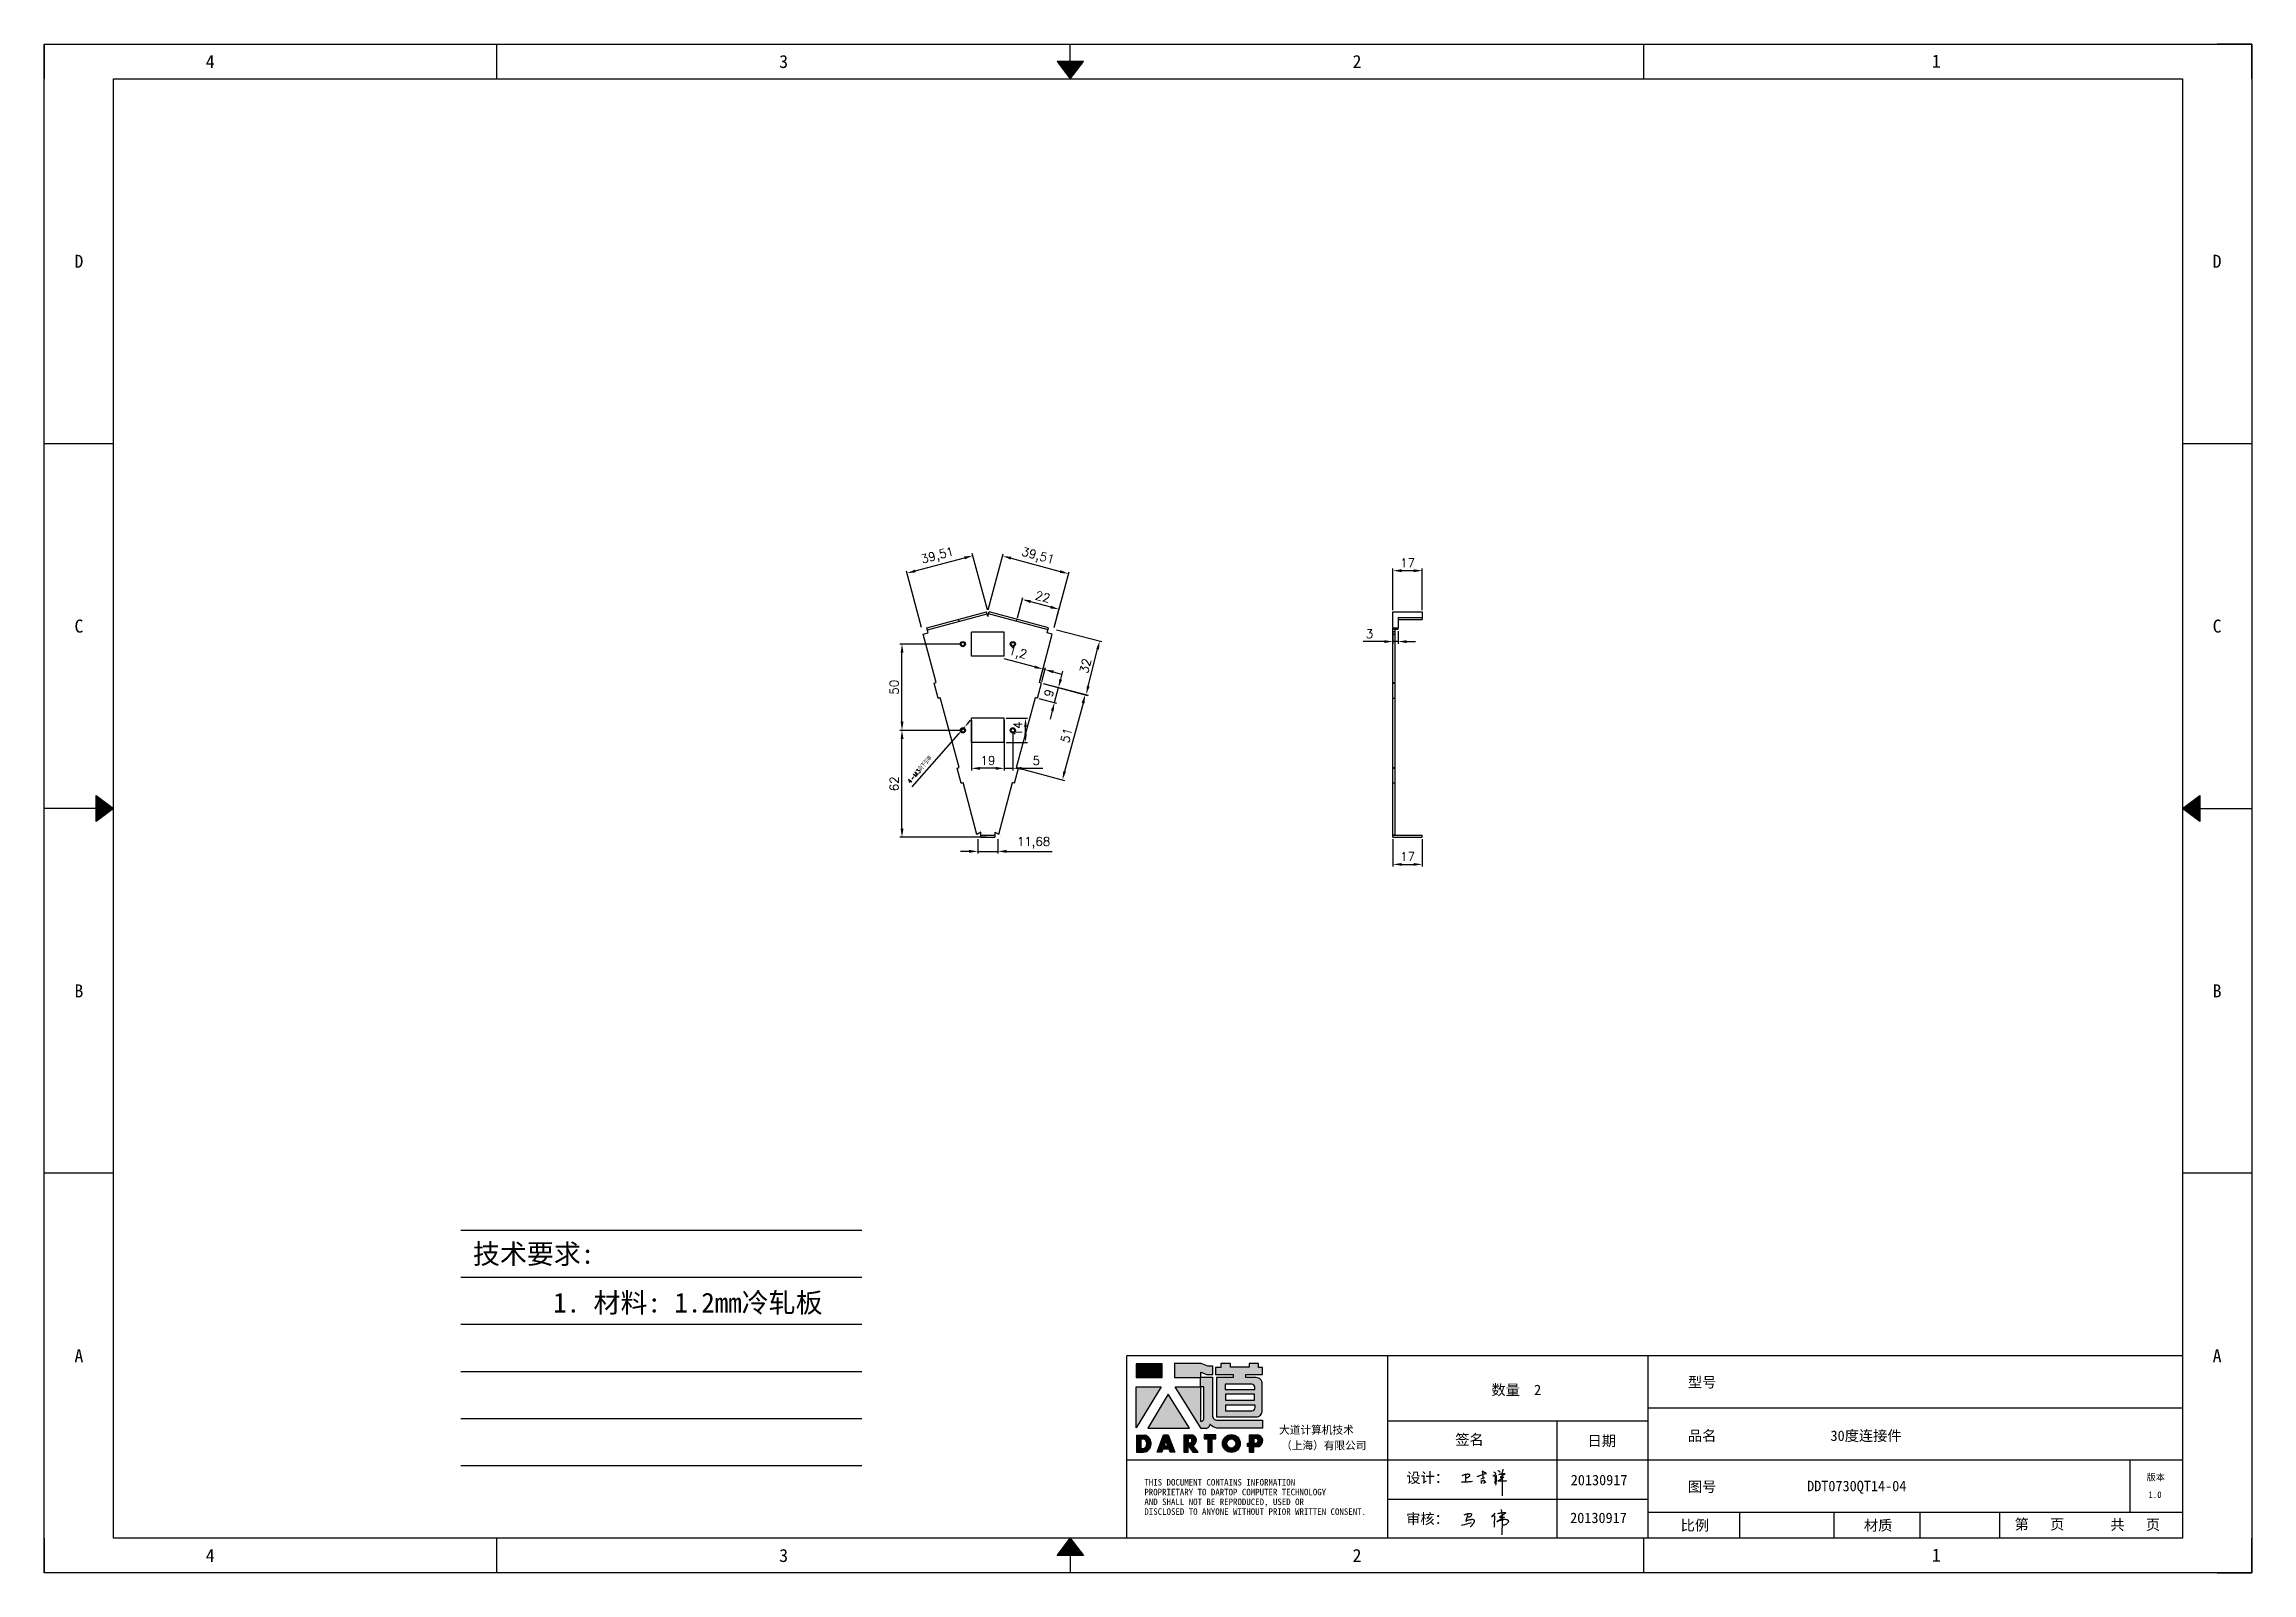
# Model space of a CAD drawing. Header units: millimetres. Extents: x -4018 to 8419, y 14505 to 19318.
# Drawn here: x 7140 to 8419, y 14518 to 15405 of the extents above; entities that cross this region are included whole.
import ezdxf
from ezdxf.enums import TextEntityAlignment as Align

# ---------------------------------------------------------------- set-up
doc = ezdxf.new("R2010")
doc.units = ezdxf.units.MM
doc.linetypes.add('DOT', pattern=[0.25, 0, -0.25])
doc.layers.add('4', color=7, linetype='Continuous')
doc.layers.add('print', color=30, linetype='Continuous')
doc.layers.add('dim', color=2, linetype='Continuous', lineweight=9)
doc.styles.add('Dartop', font='SIMFANG.TTF')
doc.styles.add('HZ', font='SimSun.ttf')
doc.styles.add('hzHT', font='SIMHEI.TTF')
doc.styles.get("Standard").update_dxf_attribs({"font": 'txt', "bigfont": 'gbcbig.shx'})
doc.dimstyles.new('0.5small', dxfattribs={"dimtxt": 2.5, "dimasz": 2.5, "dimexe": 1, "dimexo": 1, "dimgap": 2, "dimtad": 1, "dimtxsty": 'Standard', "dimcen": 2.5, "dimadec": 0, "dimazin": 0, "dimtfac": 1, "dimtmove": 0, "dimatfit": 3, "dimfxl": 1, "dimarcsym": 0})
doc.dimstyles.new('small', dxfattribs={"dimtxt": 5, "dimasz": 5, "dimexe": 1.25, "dimexo": 1, "dimgap": 2, "dimtad": 1, "dimtxsty": 'Standard', "dimcen": 2.5, "dimadec": 0, "dimazin": 0, "dimtfac": 1, "dimtmove": 0, "dimatfit": 3, "dimfxl": 1, "dimarcsym": 0})

msp = doc.modelspace()

# ---------------------------------------------------------------- texts
at = {"color": 0}
for s, height, style, p in [('4', 7.554, 'Dartop', (7235.911, 15394.492)), ('3', 7.554, 'Dartop', (7568.287, 15394.492)), ('2', 7.554, 'Dartop', (7900.664, 15394.492)), ('1', 7.554, 'Dartop', (8236.483, 15394.731)), ('D', 7.554, 'Dartop', (7159.786, 15278.664)), ('D', 7.554, 'Dartop', (8399.228, 15278.664)), ('C', 7.554, 'Dartop', (7159.786, 15067.151)), ('C', 7.554, 'Dartop', (8399.228, 15067.151)), ('B', 7.554, 'Dartop', (7159.786, 14855.639)), ('B', 7.554, 'Dartop', (8399.228, 14855.639)), ('A', 7.554, 'Dartop', (7159.786, 14644.127)), ('A', 7.554, 'Dartop', (8399.228, 14644.127)), ('数量  2', 6.0432, 'hzHT', (7993.017, 14624.317)), ('型号', 6.0432, 'hzHT', (8100.723, 14628.755)), ('签名', 6.0432, 'hzHT', (7965.871, 14595.518)), ('日期', 6.0432, 'hzHT', (8042.552, 14594.774)), ('品名', 6.0432, 'hzHT', (8100.723, 14597.732)), ('30度连接件', 6.0432, 'hzHT', (8195.739, 14597.732)), ('20130917', 6.0432, 'hzHT', (8041.001, 14572.055)), ('图号', 6.0432, 'hzHT', (8100.723, 14568.193)), ('DDT0730QT14-04', 6.04321, 'hzHT', (8190.34, 14568.588)), ('版本', 3.777, 'hzHT', (8363.685, 14573.668)), ('1.0', 3.777, 'Dartop', (8363.231, 14563.573)), ('20130917', 6.0432, 'hzHT', (8040.641, 14550.127)), ('比例', 6.0432, 'hzHT', (8096.51, 14545.767)), ('材质', 6.0432, 'hzHT', (8202.759, 14545.767)), ('第   页', 6.0432, 'hzHT', (8296.243, 14546.394)), ('共   页', 6.0432, 'hzHT', (8351.755, 14546.174)), ('4', 7.554, 'Dartop', (7235.911, 14528.299)), ('3', 7.554, 'Dartop', (7568.287, 14528.299)), ('2', 7.554, 'Dartop', (7900.664, 14528.299)), ('1', 7.554, 'Dartop', (8236.483, 14528.538))]:
    msp.add_text(s, height=height, dxfattribs=dict(at, style=style)).set_placement(p, align=Align.MIDDLE_CENTER)
at = {"style": 'HZ'}
for s, p in [('技术要求:', (7423.366, 14703.149)), ('     1. 材料: 1.2mm冷轧板', (7493.299, 14674.905))]:
    msp.add_text(s, height=11.466, dxfattribs=at).set_placement(p, align=Align.MIDDLE_CENTER)
at = {"color": 0, "style": 'hzHT'}
for s, height, p in [('设计：', 6.0432, (7929.262, 14570.34)), ('THIS DOCUMENT CONTAINS INFORMATION', 3.777, (7777.407, 14568.851)), ('PROPRIETARY TO DARTOP COMPUTER TECHNOLOGY', 3.777, (7777.407, 14563.186)), ('AND SHALL NOT BE REPRODUCED, USED OR', 3.777, (7777.407, 14557.52)), ('DISCLOSED TO ANYONE WITHOUT PRIOR WRITTEN CONSENT.', 3.777, (7777.407, 14551.855)), ('审核：', 6.0432, (7929.172, 14546.542))]:
    msp.add_text(s, height=height, dxfattribs=at).set_placement(p)
at = {"layer": '4', "color": 0, "style": 'hzHT'}
for s, p in [('大道计算机技术', (7855.525, 14598.851)), ('（上海）有限公司', (7856.666, 14589.818))]:
    msp.add_text(s, height=4.5324, dxfattribs=at).set_placement(p)

# ---------------------------------------------------------------- blocks, each defined once
blk = doc.blocks.new('*U5')
at = {"color": 254, "linetype": 'Continuous', "extrusion": (0, 0, -1)}
for points in [[(-17, 0.333), (-16.812, 0.25), (-17, 0.5)], [(-17, 0.333), (-17.188, 0.25), (-16.812, 0.25)], [(-17, 0.333), (-17, 0.5), (-17.188, 0.25)]]:
    blk.add_solid(points, dxfattribs=at)
blk = doc.blocks.new('*U4')
at = {"color": 254, "linetype": 'Continuous', "extrusion": (0, 0, -1)}
for points in [[(-33.167, 11), (-33, 11), (-33.25, 11.188)], [(-33.167, 11), (-33.25, 11.188), (-33.25, 10.812)], [(-33.167, 11), (-33.25, 10.812), (-33, 11)]]:
    blk.add_solid(points, dxfattribs=at)
blk = doc.blocks.new('*U6')
at = {"color": 254, "linetype": 'Continuous'}
for points in [[(17, 21.667), (17.188, 21.75), (16.812, 21.75)], [(17, 21.667), (16.812, 21.75), (17, 21.5)], [(17, 21.667), (17, 21.5), (17.188, 21.75)]]:
    blk.add_solid(points, dxfattribs=at)
blk = doc.blocks.new('*U3')
at = {"color": 254, "linetype": 'Continuous', "extrusion": (0, 0, -1)}
for points in [[(-0.833, 11), (-0.75, 10.812), (-0.75, 11.188)], [(-0.833, 11), (-0.75, 11.188), (-1, 11)], [(-0.833, 11), (-1, 11), (-0.75, 10.812)]]:
    blk.add_solid(points, dxfattribs=at)
blk = doc.blocks.new('dadao')
for p, q in [((48, 19.2), (44.9, 10.4)), ((44.9, 10.4), (51.2, 10.4)), ((51.2, 10.4), (48, 19.2))]:
    blk.add_line(p, q)
for points in [[(41.8, 121.6), (41.8, 143.7), (-0.4, 143.7), (-0.4, 121.6), (41.8, 121.6)], [(104.8, 122), (104.8, 130.3), (114.1, 126.3), (124.2, 126.3), (124.2, 139.6), (115.9, 139.6), (105.1, 143.9), (61.5, 143.9)], [(61.7, 144), (61.7, 121.3), (103.9, 121.3)], [(113.4, 38.7), (105.1, 38.7), (63, 106.5), (103.9, 106.5), (103.9, 120.9), (103.9, 121.3)], [(109.7, 53.6), (109.7, 106.2), (104.3, 106.2), (104.3, 50.4), (106.6, 50.4)], [(144.6, 94.4), (144.6, 84.8), (192, 84.8), (192, 94.1), (144.9, 94.1)], [(120.2, 45), (119.5, 45), (119.5, 44.6)], [(0, 28), (0, 0), (11.8, 0)], [(0.1, 28), (14, 28)], [(7.1, 21.8), (7.1, 6.1), (12, 6.1)], [(7.1, 21.8), (11.4, 21.8)], [(76.8, 28.2), (76.8, 0), (84.1, 0), (84.1, 11.1), (91.6, -0.1), (100.3, -0.1), (91.7, 11.1)], [(76.8, 28.2), (90.6, 28.2)], [(84, 22.7), (84, 15.3), (87.2, 15.3)], [(84, 22.7), (87.3, 22.7)], [(183.7, 0), (183.7, 9.6), (180.6, 9.6), (180.6, 14.9), (183.8, 14.9), (183.8, 28.1), (196.1, 28.1), (196.5, 28.1)], [(183.7, 0), (190.9, 0), (190.9, 9.6), (198.8, 9.6)], [(194.9, 22.3), (190.8, 22.3), (190.8, 15), (194.4, 15)]]:
    blk.add_lwpolyline(points)
blk.add_lwpolyline([(137.1, 144.2), (137.1, 137.9), (128.3, 137.9), (128.3, 126.5), (157.3, 126.5), (157.3, 121.5), (130.3, 121.5), (130.3, 57.5), (194.4, 57.5, 0.414214), (204.4, 67.5), (204.4, 111.3, 0.414214), (194.4, 121.3), (177.5, 121.3), (177.5, 126.3), (204.7, 126.3), (204.7, 137.7), (198.2, 137.7), (198.2, 143.9), (183.3, 143.9), (183.3, 138), (153, 138), (153, 144.2), (137.1, 144.2)], format="xyb", close=True)
for points in [[(104.8, 122), (123.4, 122), (123.4, 60, 0.414214), (131.4, 52), (204.8, 52), (204.8, 39.1), (131.7, 39.1)], [(144.3, 110.8), (144.3, 101.8), (192.3, 101.8), (192.3, 105.5, 0.414214), (187.3, 110.5), (144.3, 110.5)], [(144.6, 77), (144.6, 67.5), (187.6, 67.5, 0.414214), (192.6, 72.5), (192.6, 76.4), (144.6, 76.4)]]:
    blk.add_lwpolyline(points, format="xyb")
for points in [[(-0.3, 106.2), (40.4, 106.2), (-0.3, 39.7), (-0.3, 106.2)], [(51.7, 94.1), (18.4, 39.3), (86.2, 39.3)], [(43.8, 28.2), (51.8, 28.2), (62.6, -0.1), (55, -0.1), (53.2, 5), (42.9, 5), (41.1, 0), (33.6, 0)], [(110, 28.1), (110, 21.9), (116, 21.9), (116, -0.1), (123.2, -0.1), (123.2, 22), (129.2, 22), (129.2, 28.1), (110, 28.1)]]:
    blk.add_lwpolyline(points, close=True)
for radius in [14.5, 7.44]:
    blk.add_circle((154.2, 14.2), radius)
for centre, radius, start, end in [((99.2, 60.7), 12.6, 305.6399, 325.969), ((111.6, 46.7), 8.19, 282.9811, 347.6627), ((136, 61.7), 22.9, 226.7358, 259.3209), ((8.5, 13.9), 8.49, 294.2143, 69.7177), ((9.6, 14.2), 14.4, 278.6604, 72.3203), ((86.4, 19), 3.8, 282.527, 76.7196), ((88.6, 19.4), 8.95, 290.6073, 77.2124), ((193.7, 18.7), 3.8, 280.9891, 72.5513), ((195.7, 18.6), 9.51, 288.8959, 85.2442)]:
    blk.add_arc(centre, radius, start, end)
blk = doc.blocks.new('h')
for p, q in [((20768.1, -2360.9), (20773, -2359.1)), ((20769.5, -2366.9), (20769.8, -2370.6)), ((20769.8, -2370.6), (20770.9, -2378)), ((20770.9, -2378), (20771.5, -2370.6)), ((20772.4, -2369.3), (20774.9, -2367.8)), ((20773, -2359.1), (20784.1, -2355.2)), ((20773.3, -2331.8), (20775.3, -2338.7)), ((20789.1, -2340.9), (20773.5, -2331.9)), ((20775.3, -2338.7), (20775.6, -2351.2)), ((20775.6, -2351.2), (20775.5, -2357.3)), ((20782.2, -2369.2), (20780, -2377.1)), ((20780, -2377.1), (20788.3, -2371.3)), ((20780.1, -2366.4), (20780.8, -2366.4)), ((20781.9, -2367.4), (20782.2, -2369.2)), ((20845.7, -2343.5), (20848.4, -2353)), ((20848.9, -2370.3), (20847.9, -2424)), ((20848.4, -2353), (20848.9, -2370.3))]:
    blk.add_line(p, q)
for points in [[(20696.6, -2372.4, 0.002073), (20710.6, -2371.9, 0.016137), (20719.6, -2371.3, 0.008314), (20736.9, -2369.3)], [(20699.1, -2348.2, -0.029745), (20704.6, -2345.4, -0.046842), (20708.4, -2344.2, -0.00919), (20714.3, -2343, -0.018517), (20717.2, -2342.5, -0.037841), (20720.3, -2342.4, -0.039541), (20723.2, -2342.8, -0.149785), (20726, -2344.3, -0.204935), (20726.9, -2346.6, -0.074872), (20726.5, -2348.3, -0.061615), (20725.6, -2350.3, -0.034204), (20723.8, -2352.6, -0.045776), (20722.3, -2354.1, -0.054985), (20720.4, -2355.3, -0.036348), (20717.3, -2356.5, -0.067752), (20715.7, -2356.8, -0.043553), (20713.2, -2356.7)], [(20755, -2351.9, -0.024077), (20759.9, -2350.1, -0.013147), (20768.7, -2346.5, -0.00522), (20775.4, -2344.1, -0.018517), (20777.3, -2343.4, -0.008274), (20786.3, -2341, -0.039541), (20788.3, -2340.8, -0.079216), (20789.4, -2341, -0.204935)], [(20813.5, -2350.1, 0.007348), (20815.9, -2348.7, 0.008421), (20818, -2347.3, 0.009459), (20819.7, -2346.2, -0.016325), (20820.7, -2345.5, -0.173771), (20821.8, -2345.3, -0.085159), (20823.9, -2346, -0.125883), (20826, -2347.9, -0.160659), (20826.6, -2350.1, -0.010447), (20826.5, -2352.3, -0.008247), (20826.2, -2355.1, -0.002698), (20825.3, -2374, 0.001562), (20823.9, -2383.7, 0.016137)], [(20816.8, -2335, -0.053561), (20819.6, -2336.1, -0.075272), (20821.3, -2337.3, -0.005295), (20822.5, -2338.5, -0.009337), (20823.1, -2339.1, -0.026146), (20823.7, -2339.8, -0.016644), (20824.5, -2340.9)], [(20832.1, -2329.2, -0.053561), (20834.9, -2330.3, -0.075272), (20836.7, -2331.5, -0.005295), (20837.8, -2332.6, -0.009337), (20838.5, -2333.3, -0.026146), (20839, -2334, -0.016644), (20839.8, -2335.1)], [(20836, -2343.7, -0.02797), (20842.1, -2342.6, -0.048868), (20845.6, -2342.2, -0.00919), (20851.1, -2341.4, -0.018517), (20853.9, -2341.1, -0.037841), (20856.7, -2341.2, -0.039541), (20859.4, -2341.6, -0.018282), (20840.6, -2354.7, -0.000937)], [(20847.6, -2340.2, 0.021784), (20849.6, -2335.9, 0.028296), (20850.8, -2332.4, 0.008136), (20851.9, -2328.2, 0.028913), (20852.2, -2327, 0.08193), (20852.1, -2325.9, 0.075058), (20851.7, -2324.7, 0.275043)]]:
    blk.add_lwpolyline(points, format="xyb")
for points in [[(20711.3, -2343.5), (20711.3, -2343.5), (20711.5, -2355.8), (20710.7, -2368), (20710.6, -2371.9)], [(20821.5, -2350.6), (20822.4, -2359.2), (20822.2, -2364.9), (20821.7, -2369), (20821.3, -2376.3), (20823.6, -2368.5), (20827.2, -2366.3), (20829.5, -2366.3)], [(20840.6, -2354.7), (20850, -2354.7), (20855, -2354.3), (20845.9, -2361.1), (20840.5, -2364), (20833, -2367.5), (20863.2, -2367.4), (20865.9, -2367.3)]]:
    blk.add_lwpolyline(points)
for centre, radius, start, end in [((20773.7, -2371.2), 2.3, 121.9907, 163.60158), ((20787.5, -2406), 40.3, 100.61827, 108.24823), ((20780.8, -2367.6), 1.15, 9.4675, 90)]:
    blk.add_arc(centre, radius, start, end)
blk = doc.blocks.new('*D101')
at = {"layer": 'Defpoints', "color": 0}
for p in [(7678, 15108), (7686.7, 15075.6), (7648.5, 15065.3)]:
    blk.add_point(p, dxfattribs=at)
at = {"layer": 'dim', "color": 0, "lineweight": -2}
for p, q in [((7644.6, 15099.1), (7673.1, 15106.7)), ((7686.4, 15076.5), (7677.6, 15109.2)), ((7648.2, 15066.3), (7639.5, 15099))]:
    blk.add_line(p, q, dxfattribs=at)
at = {"layer": 'dim', "color": 0}
for points in [[(7672.9, 15107.5), (7673.4, 15105.9), (7678, 15108)], [(7644.4, 15099.9), (7644.9, 15098.3), (7639.8, 15097.8)]]:
    blk.add_solid(points, dxfattribs=at)
at = {"layer": 'dim', "color": 0, "insert": (7657.6, 15107.6), "char_height": 5, "attachment_point": 5, "rotation": 15}
blk.add_mtext('39,51', dxfattribs=at)
blk = doc.blocks.new('*D102')
at = {"layer": 'Defpoints', "color": 0}
for p in [(7733.4, 15097.5), (7686.7, 15075.6), (7724.8, 15065.3)]:
    blk.add_point(p, dxfattribs=at)
at = {"layer": 'dim', "color": 0, "lineweight": -2}
for p, q in [((7686.9, 15076.5), (7695.6, 15109)), ((7700.1, 15106.5), (7728.6, 15098.8)), ((7725.1, 15066.3), (7733.8, 15098.7))]:
    blk.add_line(p, q, dxfattribs=at)
at = {"layer": 'dim', "color": 0}
for points in [[(7700.3, 15107.3), (7699.9, 15105.7), (7695.3, 15107.8)], [(7728.8, 15099.6), (7728.4, 15098), (7733.4, 15097.5)]]:
    blk.add_solid(points, dxfattribs=at)
at = {"layer": 'dim', "color": 0, "insert": (7715.6, 15107.4), "char_height": 5, "attachment_point": 5, "rotation": 345}
blk.add_mtext('39,51', dxfattribs=at)
blk = doc.blocks.new('*D103')
at = {"layer": 'Defpoints', "color": 0}
for p in [(7725.6, 15065.1), (7751.5, 15058.5), (7717.7, 15034.1)]:
    blk.add_point(p, dxfattribs=at)
at = {"layer": 'dim', "color": 0, "lineweight": -2}
for p, q in [((7726.5, 15064.9), (7752.7, 15058.2)), ((7744.9, 15032.4), (7750.3, 15053.7)), ((7718.7, 15033.9), (7744.9, 15027.2))]:
    blk.add_line(p, q, dxfattribs=at)
at = {"layer": 'dim', "color": 0}
for points in [[(7749.5, 15053.9), (7751.1, 15053.5), (7751.5, 15058.5)], [(7744.1, 15032.6), (7745.7, 15032.2), (7743.7, 15027.5)]]:
    blk.add_solid(points, dxfattribs=at)
at = {"layer": 'dim', "color": 0, "insert": (7743.2, 15044.1), "char_height": 5, "attachment_point": 5, "rotation": 75.7388}
blk.add_mtext('32', dxfattribs=at)
blk = doc.blocks.new('*D104')
at = {"layer": 'Defpoints', "color": 0}
for p in [(7717.7, 15034.1), (7704.5, 14984.9), (7729.9, 14978)]:
    blk.add_point(p, dxfattribs=at)
at = {"layer": 'dim', "color": 0, "lineweight": -2}
for p, q in [((7718.7, 15033.9), (7744.4, 15027)), ((7741.9, 15022.5), (7731.2, 14982.9)), ((7705.5, 14984.6), (7731.2, 14977.7))]:
    blk.add_line(p, q, dxfattribs=at)
at = {"layer": 'dim', "color": 0}
for points in [[(7741, 15022.7), (7742.7, 15022.3), (7743.1, 15027.3)], [(7730.4, 14983.1), (7732, 14982.7), (7729.9, 14978)]]:
    blk.add_solid(points, dxfattribs=at)
at = {"layer": 'dim', "color": 0, "insert": (7732.2, 15003.8), "char_height": 5, "attachment_point": 5, "rotation": 75}
blk.add_mtext('51', dxfattribs=at)
blk = doc.blocks.new('*D105')
at = {"layer": 'Defpoints', "color": 0}
for p in [(7715.4, 15025.4), (7717.7, 15034.1), (7727.6, 15031.5)]:
    blk.add_point(p, dxfattribs=at)
at = {"layer": 'dim', "color": 0, "lineweight": -2}
for p, q in [((7728.9, 15036.3), (7730.2, 15041.1)), ((7716.3, 15025.2), (7726.5, 15022.4)), ((7718.7, 15033.9), (7728.9, 15031.1)), ((7725.3, 15022.8), (7727.6, 15031.5)), ((7724, 15017.9), (7722.7, 15013.1))]:
    blk.add_line(p, q, dxfattribs=at)
at = {"layer": 'dim', "color": 0}
for points in [[(7728.1, 15036.5), (7729.7, 15036.1), (7727.6, 15031.5)], [(7723.2, 15018.2), (7724.8, 15017.7), (7725.3, 15022.8)]]:
    blk.add_solid(points, dxfattribs=at)
at = {"layer": 'dim', "color": 0, "insert": (7722.1, 15028.3), "char_height": 5, "attachment_point": 5, "rotation": 75}
blk.add_mtext('9', dxfattribs=at)
blk = doc.blocks.new('*D106')
at = {"layer": 'Defpoints', "color": 0}
for p in [(7718.6, 15042.2), (7716.5, 15034.4), (7717.7, 15034.1)]:
    blk.add_point(p, dxfattribs=at)
at = {"layer": 'dim', "color": 0, "lineweight": -2}
for p, q in [((7713.8, 15043.5), (7696.2, 15048.2)), ((7716.8, 15035.4), (7718.9, 15043.4)), ((7718, 15035.1), (7720.1, 15043.1)), ((7719.8, 15041.9), (7718.6, 15042.2)), ((7724.6, 15040.6), (7729.4, 15039.3))]:
    blk.add_line(p, q, dxfattribs=at)
at = {"layer": 'dim', "color": 0}
for points in [[(7714, 15044.3), (7713.6, 15042.7), (7718.6, 15042.2)], [(7724.8, 15041.4), (7724.4, 15039.8), (7719.8, 15041.9)]]:
    blk.add_solid(points, dxfattribs=at)
at = {"layer": 'dim', "color": 0, "insert": (7703.9, 15051.2), "char_height": 5, "attachment_point": 5, "rotation": 345}
blk.add_mtext('1,2', dxfattribs=at)
blk = doc.blocks.new('*D107')
at = {"layer": 'Defpoints', "color": 0}
for p in [(7696.2, 15013.7), (7708.5, 15013.7), (7696.2, 14999.7)]:
    blk.add_point(p, dxfattribs=at)
at = {"layer": 'dim', "color": 0, "lineweight": -2}
for p, q in [((7697.2, 15013.7), (7709.7, 15013.7)), ((7697.2, 14999.7), (7709.7, 14999.7)), ((7708.5, 15004.7), (7708.5, 15008.7))]:
    blk.add_line(p, q, dxfattribs=at)
at = {"layer": 'dim', "color": 0}
for points in [[(7707.7, 15008.7), (7709.3, 15008.7), (7708.5, 15013.7)], [(7707.7, 15004.7), (7709.3, 15004.7), (7708.5, 14999.7)]]:
    blk.add_solid(points, dxfattribs=at)
at = {"layer": 'dim', "color": 0, "insert": (7704, 15007.5), "char_height": 5, "attachment_point": 5, "rotation": 90}
blk.add_mtext('14', dxfattribs=at)
blk = doc.blocks.new('*D108')
at = {"layer": 'Defpoints', "color": 0}
for p in [(7677.2, 15013.7), (7696.2, 15013.7), (7677.2, 14984.7)]:
    blk.add_point(p, dxfattribs=at)
at = {"layer": 'dim', "color": 0, "lineweight": -2}
for p, q in [((7677.2, 15012.7), (7677.2, 14983.4)), ((7696.2, 15012.7), (7696.2, 14983.4)), ((7691.2, 14984.7), (7682.2, 14984.7))]:
    blk.add_line(p, q, dxfattribs=at)
at = {"layer": 'dim', "color": 0}
for points in [[(7682.2, 14985.5), (7682.2, 14983.8), (7677.2, 14984.7)], [(7691.2, 14985.5), (7691.2, 14983.8), (7696.2, 14984.7)]]:
    blk.add_solid(points, dxfattribs=at)
at = {"layer": 'dim', "color": 0, "insert": (7686.7, 14989.2), "char_height": 5, "attachment_point": 5}
blk.add_mtext('19', dxfattribs=at)
blk = doc.blocks.new('*D113')
at = {"layer": 'Defpoints', "color": 0}
for p in [(7938.5, 15099.3), (7921.5, 15075.4), (7938.5, 15075.4)]:
    blk.add_point(p, dxfattribs=at)
at = {"layer": 'dim', "color": 0, "lineweight": -2}
for p, q in [((7921.5, 15076.4), (7921.5, 15100.5)), ((7926.5, 15099.3), (7933.5, 15099.3)), ((7938.5, 15076.4), (7938.5, 15100.5))]:
    blk.add_line(p, q, dxfattribs=at)
at = {"layer": 'dim', "color": 0}
for points in [[(7926.5, 15100.1), (7926.5, 15098.4), (7921.5, 15099.3)], [(7933.5, 15100.1), (7933.5, 15098.4), (7938.5, 15099.3)]]:
    blk.add_solid(points, dxfattribs=at)
at = {"layer": 'dim', "color": 0, "insert": (7930, 15103.8), "char_height": 5, "attachment_point": 5}
blk.add_mtext('17', dxfattribs=at)
blk = doc.blocks.new('*D114')
at = {"layer": 'Defpoints', "color": 0}
for p in [(7706.7, 15082.6), (7703.6, 15071), (7724.8, 15065.3)]:
    blk.add_point(p, dxfattribs=at)
at = {"layer": 'dim', "color": 0, "lineweight": -2}
for p, q in [((7703.8, 15072), (7707, 15083.8)), ((7723.1, 15078.2), (7711.5, 15081.3)), ((7725.1, 15066.3), (7728.2, 15078.1))]:
    blk.add_line(p, q, dxfattribs=at)
at = {"layer": 'dim', "color": 0}
for points in [[(7711.7, 15082.1), (7711.3, 15080.5), (7706.7, 15082.6)], [(7723.3, 15079), (7722.9, 15077.4), (7727.9, 15076.9)]]:
    blk.add_solid(points, dxfattribs=at)
at = {"layer": 'dim', "color": 0, "insert": (7718.5, 15084.1), "char_height": 5, "attachment_point": 5, "rotation": 345}
blk.add_mtext('22', dxfattribs=at)
blk = doc.blocks.new('*D115')
at = {"layer": 'Defpoints', "color": 0}
for p in [(7921.5, 15065.3), (7924.5, 15065.3), (7921.5, 15058.2)]:
    blk.add_point(p, dxfattribs=at)
at = {"layer": 'dim', "color": 0, "lineweight": -2}
for p, q in [((7921.5, 15064.3), (7921.5, 15056.9)), ((7924.5, 15064.3), (7924.5, 15056.9)), ((7916.5, 15058.2), (7904.2, 15058.2)), ((7924.5, 15058.2), (7921.5, 15058.2)), ((7929.5, 15058.2), (7934.5, 15058.2))]:
    blk.add_line(p, q, dxfattribs=at)
at = {"layer": 'dim', "color": 0}
for points in [[(7916.5, 15059), (7916.5, 15057.3), (7921.5, 15058.2)], [(7929.5, 15059), (7929.5, 15057.3), (7924.5, 15058.2)]]:
    blk.add_solid(points, dxfattribs=at)
at = {"layer": 'dim', "color": 0, "insert": (7907.9, 15062.7), "char_height": 5, "attachment_point": 5}
blk.add_mtext('3', dxfattribs=at)
blk = doc.blocks.new('*D116')
at = {"layer": 'Defpoints', "color": 0}
for p in [(7921.5, 14944.7), (7938.5, 14944.7), (7938.5, 14929)]:
    blk.add_point(p, dxfattribs=at)
at = {"layer": 'dim', "color": 0, "lineweight": -2}
for p, q in [((7921.5, 14943.7), (7921.5, 14927.7)), ((7938.5, 14943.7), (7938.5, 14927.7)), ((7926.5, 14929), (7933.5, 14929))]:
    blk.add_line(p, q, dxfattribs=at)
at = {"layer": 'dim', "color": 0}
for points in [[(7926.5, 14929.8), (7926.5, 14928.2), (7921.5, 14929)], [(7933.5, 14929.8), (7933.5, 14928.2), (7938.5, 14929)]]:
    blk.add_solid(points, dxfattribs=at)
at = {"layer": 'dim', "color": 0, "insert": (7930, 14933.5), "char_height": 5, "attachment_point": 5}
blk.add_mtext('17', dxfattribs=at)
blk = doc.blocks.new('*D117')
at = {"layer": 'Defpoints', "color": 0}
for p in [(7680.8, 14944.7), (7692.5, 14944.7), (7692.5, 14936.5)]:
    blk.add_point(p, dxfattribs=at)
at = {"layer": 'dim', "color": 0, "lineweight": -2}
for p, q in [((7675.8, 14936.5), (7670.8, 14936.5)), ((7680.8, 14943.7), (7680.8, 14935.3)), ((7680.8, 14936.5), (7692.5, 14936.5)), ((7692.5, 14943.7), (7692.5, 14935.3)), ((7697.5, 14936.5), (7724, 14936.5))]:
    blk.add_line(p, q, dxfattribs=at)
at = {"layer": 'dim', "color": 0}
for points in [[(7675.8, 14937.4), (7675.8, 14935.7), (7680.8, 14936.5)], [(7697.5, 14937.4), (7697.5, 14935.7), (7692.5, 14936.5)]]:
    blk.add_solid(points, dxfattribs=at)
at = {"layer": 'dim', "color": 0, "insert": (7713.2, 14941.5), "char_height": 5, "attachment_point": 5}
blk.add_mtext('11,68', dxfattribs=at)
blk = doc.blocks.new('*D143')
at = {"layer": 'Defpoints', "color": 0}
for p in [(7696.2, 15006.7), (7701.2, 15006.7), (7696.2, 14984.7)]:
    blk.add_point(p, dxfattribs=at)
at = {"layer": 'dim', "color": 0, "lineweight": -2}
for p, q in [((7696.2, 15005.7), (7696.2, 14983.4)), ((7701.2, 15005.7), (7701.2, 14983.4)), ((7691.2, 14984.7), (7686.2, 14984.7)), ((7696.2, 14984.7), (7701.2, 14984.7)), ((7706.2, 14984.7), (7718.5, 14984.7))]:
    blk.add_line(p, q, dxfattribs=at)
at = {"layer": 'dim', "color": 0}
for points in [[(7691.2, 14985.5), (7691.2, 14983.8), (7696.2, 14984.7)], [(7706.2, 14985.5), (7706.2, 14983.8), (7701.2, 14984.7)]]:
    blk.add_solid(points, dxfattribs=at)
at = {"layer": 'dim', "color": 0, "insert": (7714.8, 14989.2), "char_height": 5, "attachment_point": 5}
blk.add_mtext('5', dxfattribs=at)
blk = doc.blocks.new('*D144')
at = {"layer": 'Defpoints', "color": 0}
for p in [(7671.4, 15006.6), (7673.4, 15008.8)]:
    blk.add_point(p, dxfattribs=at)
at = {"layer": 'dim', "color": 0, "lineweight": -2}
for p, q in [((7675, 15010.7), (7676.7, 15012.6)), ((7642.8, 14973.9), (7669.8, 15004.7)), ((7673.4, 15008.8), (7671.4, 15006.6))]:
    blk.add_line(p, q, dxfattribs=at)
at = {"layer": 'dim', "color": 0}
for points in [[(7669.5, 15004.9), (7670.1, 15004.4), (7671.4, 15006.6)], [(7674.7, 15011), (7675.4, 15010.4), (7673.4, 15008.8)]]:
    blk.add_solid(points, dxfattribs=at)
at = {"layer": 'dim', "color": 0, "insert": (7647.2, 14983.9), "char_height": 2.5, "attachment_point": 5, "rotation": 48.8026}
blk.add_mtext('4-M3向下引申', dxfattribs=at)
blk = doc.blocks.new('*D198')
at = {"layer": 'Defpoints', "color": 0}
for p in [(7636.9, 15006.7), (7672.2, 15006.7), (7686.7, 14944.7)]:
    blk.add_point(p, dxfattribs=at)
at = {"layer": 'dim', "color": 0, "lineweight": -2}
for p, q in [((7671.2, 15006.7), (7635.7, 15006.7)), ((7636.9, 14949.7), (7636.9, 15001.7)), ((7685.7, 14944.7), (7635.7, 14944.7))]:
    blk.add_line(p, q, dxfattribs=at)
at = {"layer": 'dim', "color": 0}
for points in [[(7636.1, 15001.7), (7637.8, 15001.7), (7636.9, 15006.7)], [(7636.1, 14949.7), (7637.8, 14949.7), (7636.9, 14944.7)]]:
    blk.add_solid(points, dxfattribs=at)
at = {"layer": 'dim', "color": 0, "insert": (7632.4, 14975.7), "char_height": 5, "attachment_point": 5, "rotation": 90}
blk.add_mtext('62', dxfattribs=at)
blk = doc.blocks.new('*D199')
at = {"layer": 'Defpoints', "color": 0}
for p in [(7636.9, 15056.7), (7672.2, 15056.7), (7672.2, 15006.7)]:
    blk.add_point(p, dxfattribs=at)
at = {"layer": 'dim', "color": 0, "lineweight": -2}
for p, q in [((7671.2, 15056.7), (7635.7, 15056.7)), ((7636.9, 15011.7), (7636.9, 15051.7)), ((7671.2, 15006.7), (7635.7, 15006.7))]:
    blk.add_line(p, q, dxfattribs=at)
at = {"layer": 'dim', "color": 0}
for points in [[(7636.1, 15051.7), (7637.8, 15051.7), (7636.9, 15056.7)], [(7636.1, 15011.7), (7637.8, 15011.7), (7636.9, 15006.7)]]:
    blk.add_solid(points, dxfattribs=at)
at = {"layer": 'dim', "color": 0, "insert": (7632.4, 15031.7), "char_height": 5, "attachment_point": 5, "rotation": 90}
blk.add_mtext('50', dxfattribs=at)

# ---------------------------------------------------------------- dimensions: what is measured, and where the dimension line sits
at = {"layer": 'dim'}
for p1, p2, distance, picture, middle in [((7648.493, 15065.346), (7686.656, 15075.572), 33.561, '*D101', (7657.616, 15107.626)), ((7686.656, 15075.572), (7724.819, 15065.346), 33.328, '*D102', (7715.636, 15107.401)), ((7717.696, 15034.126), (7725.58, 15065.142), -26.784, '*D103', (7743.235, 15044.145)), ((7924.525, 15065.346), (7921.523, 15065.346), 7.174, '*D115', (7907.856, 15062.672)), ((7717.696, 15034.126), (7716.537, 15034.436), -8.023, '*D106', (7703.868, 15051.227)), ((7717.696, 15034.126), (7704.496, 14984.864), 26.349, '*D104', (7732.201, 15003.84)), ((7696.152, 15013.719), (7677.152, 15013.719), 29.04, '*D108', (7686.652, 14989.179)), ((7921.523, 14944.716), (7938.523, 14944.716), -15.723, '*D116', (7930.023, 14933.492))]:
    dim = msp.add_aligned_dim(p1=p1, p2=p2, distance=distance, dimstyle='small', override={"dimpost": '\\X'}, dxfattribs=at)
    dim.commit()
    dim.dimension.update_dxf_attribs({"geometry": picture, "text_midpoint": middle})
for base, p1, p2, picture, middle in [((7938.525, 15099.266), (7921.523, 15075.382), (7938.525, 15075.382), '*D113', (7930.024, 15103.766)), ((7692.496, 14936.54), (7680.816, 14944.716), (7692.496, 14944.716), '*D117', (7713.246, 14941.457))]:
    dim = msp.add_linear_dim(base=base, p1=p1, p2=p2, dimstyle='small', override={"dimpost": '\\X'}, dxfattribs=at)
    dim.commit()
    dim.dimension.update_dxf_attribs({"geometry": picture, "text_midpoint": middle})
for base, p1, p2, angle, picture, middle in [((7706.67, 15082.612), (7724.819, 15065.346), (7703.569, 15071.04), 165, '*D114', (7717.295, 15079.765)), ((7727.643, 15031.461), (7715.367, 15025.433), (7717.696, 15034.126), 75, '*D105', (7726.479, 15027.114)), ((7708.485, 15013.719), (7696.152, 14999.719), (7696.152, 15013.719), 90, '*D107', (7708.485, 15007.533)), ((7696.152, 14984.679), (7701.152, 15006.719), (7696.152, 15006.719), 180, '*D143', (7714.819, 14984.679))]:
    dim = msp.add_linear_dim(base=base, p1=p1, p2=p2, angle=angle, dimstyle='small', override={"dimpost": '\\X'}, dxfattribs=at)
    dim.commit()
    dim.dimension.update_dxf_attribs({"geometry": picture, "text_midpoint": middle, "dimtype": 161})
for base, p1, p2, picture, middle in [((7636.942, 15056.719), (7672.152, 15006.719), (7672.152, 15056.719), '*D199', (7632.442, 15031.719)), ((7636.942, 15006.719), (7686.656, 14944.716), (7672.152, 15006.719), '*D198', (7632.442, 14975.717))]:
    dim = msp.add_linear_dim(base=base, p1=p1, p2=p2, angle=90, dimstyle='small', override={"dimpost": '\\X'}, dxfattribs=at)
    dim.commit()
    dim.dimension.update_dxf_attribs({"geometry": picture, "text_midpoint": middle})
dim = msp.add_diameter_dim_2p(p1=(7673.399, 15008.813), p2=(7671.423, 15006.556), text='4-M3向下引申', dimstyle='0.5small', override={"dimpost": '\\X'}, dxfattribs=at)
dim.commit()
dim.dimension.update_dxf_attribs({"geometry": '*D144', "text_midpoint": (7649.697, 14981.736), "dimtype": 163})

# ---------------------------------------------------------------- hatches: boundary and pattern name
for points in [[(7787.69, 14639.449), (7772.623, 14639.449), (7772.623, 14631.577), (7787.69, 14631.577)], [(7787.205, 14626.069), (7772.663, 14626.069), (7772.663, 14602.326)], [(7791.236, 14621.76), (7779.349, 14602.167), (7803.555, 14602.167)], [(7818.925, 14598.159), (7812.045, 14598.159), (7812.045, 14595.976), (7814.192, 14595.976), (7814.192, 14588.111), (7816.762, 14588.111), (7816.762, 14595.981), (7818.925, 14595.981)]]:
    msp.add_hatch(color=0).paths.add_polyline_path(points)
h = msp.add_hatch(color=0)
h.paths.add_polyline_path([(7810.207, 14634.664), (7813.533, 14633.228), (7817.128, 14633.228), (7817.128, 14637.986), (7814.162, 14637.986), (7810.297, 14639.512), (7794.81, 14639.512), (7794.81, 14631.465), (7809.879, 14631.465), (7809.879, 14631.302), (7809.879, 14626.159), (7795.266, 14626.159), (7810.296, 14601.971), (7813.273, 14601.971, 0.27937482), (7815.445, 14604.083), (7815.445, 14604.195), (7815.708, 14604.195, 0.14314537), (7819.805, 14602.11), (7845.922, 14602.11), (7845.922, 14606.697), (7819.694, 14606.697, -0.41421356), (7816.837, 14609.554), (7816.837, 14631.719), (7810.207, 14631.719)])
h.paths.add_polyline_path([(7810.031, 14626.056), (7811.946, 14626.056), (7811.946, 14607.282, -0.08893574), (7810.836, 14606.141), (7810.024, 14606.141)], flags=16)
h = msp.add_hatch(color=0)
h.paths.add_polyline_path([(7845.877, 14637.32), (7843.553, 14637.32), (7843.553, 14639.531), (7838.242, 14639.531), (7838.242, 14637.431), (7827.398, 14637.431), (7827.398, 14639.641), (7821.719, 14639.641), (7821.719, 14637.39), (7818.581, 14637.39), (7818.581, 14633.314), (7828.937, 14633.314), (7828.937, 14631.512), (7819.287, 14631.512), (7819.287, 14608.692), (7842.195, 14608.692, 0.41421356), (7845.766, 14612.263), (7845.766, 14627.891, 0.41421356), (7842.195, 14631.462), (7836.139, 14631.462), (7836.139, 14633.23), (7845.877, 14633.23)])
h.paths.add_polyline_path([(7839.665, 14627.593, -0.41421356), (7841.451, 14625.808), (7841.451, 14624.498), (7824.3, 14624.498), (7824.3, 14627.593)], flags=16)
h.paths.add_polyline_path([(7841.34, 14621.735), (7841.34, 14618.419), (7824.411, 14618.419), (7824.411, 14621.735)], flags=16)
h.paths.add_polyline_path([(7841.561, 14615.435), (7841.561, 14614.015, -0.41421356), (7839.776, 14612.229), (7824.411, 14612.229), (7824.411, 14615.435)], flags=16)
h = msp.add_hatch(color=0)
h.paths.add_polyline_path([(7777.759, 14598.123), (7772.77, 14598.123), (7772.77, 14588.141), (7776.972, 14588.141, 0.79301591)])
h.paths.add_polyline_path([(7777.046, 14590.327), (7775.302, 14590.327), (7775.302, 14595.937), (7776.853, 14595.937, -0.67136089)], flags=16)
h = msp.add_hatch(color=0)
h.paths.add_polyline_path([(7791.274, 14598.205), (7788.427, 14598.205), (7784.766, 14588.131), (7787.462, 14588.131), (7788.097, 14589.916), (7791.751, 14589.916), (7792.399, 14588.109), (7795.117, 14588.109)])
h.paths.add_polyline_path([(7791.052, 14591.84), (7788.789, 14591.84), (7789.9, 14595.006)], flags=16)
h = msp.add_hatch(color=0)
h.paths.add_polyline_path([(7805.113, 14598.198), (7800.206, 14598.198), (7800.206, 14588.125), (7802.799, 14588.125), (7802.799, 14592.118), (7805.464, 14588.089), (7808.598, 14588.089), (7805.53, 14592.093, 0.74405494)])
h.paths.add_polyline_path([(7802.776, 14593.609), (7802.776, 14596.254), (7803.935, 14596.254, -0.79680897), (7803.917, 14593.609)], flags=16)
h = msp.add_hatch(color=0)
h.paths.add_polyline_path([(7822.664, 14593.198, 1), (7833.007, 14593.198, 1)])
h.paths.add_polyline_path([(7830.493, 14593.198, -1), (7825.179, 14593.198, -1)], flags=16)
h = msp.add_hatch(color=0)
h.paths.add_polyline_path([(7842.928, 14598.174), (7842.78, 14598.174), (7838.405, 14598.174), (7838.405, 14593.473), (7837.245, 14593.473), (7837.245, 14591.565), (7838.387, 14591.565), (7838.387, 14588.143), (7840.94, 14588.143), (7840.94, 14591.578), (7843.746, 14591.578, 0.81230381)])
h.paths.add_polyline_path([(7840.902, 14593.486), (7840.902, 14596.115), (7842.356, 14596.115, -0.77821343), (7842.207, 14593.486)], flags=16)

# ---------------------------------------------------------------- linework, layer by layer
at = {"color": 0, "linetype": 'DOT'}
for p, q in [((7139.642, 15404.564), (8399.228, 15404.564)), ((7139.642, 14538.371), (7139.642, 15384.42)), ((8419.372, 15384.42), (8419.372, 14538.371)), ((8399.228, 14518.227), (7139.642, 14518.227))]:
    msp.add_line(p, q, dxfattribs=at)
at = {"color": 0}
for p, q in [((7139.642, 15404.564), (7139.642, 15384.42)), ((7139.642, 15404.564), (7139.642, 15404.564)), ((7402.099, 15384.42), (7402.099, 15404.564)), ((7734.476, 15394.492), (7734.476, 15404.564)), ((8066.852, 15384.42), (8066.852, 15404.564)), ((8419.372, 15404.564), (8399.228, 15404.564)), ((8419.372, 15384.42), (8419.372, 15404.564)), ((7179.93, 14538.371), (7179.93, 15384.42)), ((7179.93, 15384.42), (8379.084, 15384.42)), ((8379.084, 15384.42), (8379.084, 14538.371)), ((7179.93, 15172.908), (7139.642, 15172.908)), ((8419.372, 15172.908), (8379.084, 15172.908)), ((7169.858, 14961.395), (7139.642, 14961.395)), ((8389.156, 14961.395), (8419.372, 14961.395)), ((7179.93, 14749.883), (7139.642, 14749.883)), ((8419.372, 14749.883), (8379.084, 14749.883)), ((8379.084, 14644.127), (7767.21, 14644.127)), ((7767.21, 14538.371), (7767.21, 14644.127)), ((7918.29, 14644.127), (7918.29, 14538.371)), ((8069.37, 14538.371), (8069.37, 14644.127)), ((7918.29, 14606.357), (8069.37, 14606.357)), ((8016.492, 14606.357), (8016.492, 14538.371)), ((8069.37, 14613.911), (8379.084, 14613.911)), ((7767.21, 14583.695), (7918.29, 14583.695)), ((7918.29, 14583.695), (8379.084, 14583.695)), ((8348.868, 14553.479), (8348.868, 14583.695)), ((7918.29, 14561.033), (8069.37, 14561.033)), ((8069.37, 14553.479), (8379.084, 14553.479)), ((8122.524, 14538.371), (8122.524, 14553.479)), ((8177.302, 14538.371), (8177.302, 14553.479)), ((8227.101, 14538.371), (8227.101, 14553.479)), ((8273.328, 14538.371), (8273.328, 14553.479)), ((7139.642, 14538.371), (7139.642, 14518.227)), ((8379.084, 14538.371), (7179.93, 14538.371)), ((7402.099, 14518.227), (7402.099, 14538.371)), ((8066.852, 14518.227), (8066.852, 14538.371)), ((8419.372, 14518.227), (8419.372, 14538.371)), ((7734.476, 14528.299), (7734.476, 14518.227)), ((7139.642, 14518.227), (7139.642, 14518.227)), ((8399.228, 14518.227), (8419.372, 14518.227))]:
    msp.add_line(p, q, dxfattribs=at)
for p, q in [((7651.391, 15066.123), (7685.949, 15075.382)), ((7686.656, 15072.743), (7685.949, 15075.382)), ((7686.656, 15072.743), (7687.363, 15075.382)), ((7721.921, 15066.123), (7687.363, 15075.382)), ((7921.523, 14944.716), (7921.523, 15075.382)), ((7921.523, 15075.382), (7938.525, 15075.382)), ((7938.525, 15075.382), (7938.525, 15071.04)), ((7649.27, 15062.448), (7652.168, 15063.225)), ((7656.776, 15034.436), (7649.27, 15062.448)), ((7652.168, 15063.225), (7651.391, 15066.123)), ((7651.702, 15064.963), (7686.26, 15074.223)), ((7670.054, 15069.881), (7669.744, 15071.04)), ((7696.152, 15063.719), (7677.152, 15063.719)), ((7677.152, 15049.719), (7677.152, 15063.719)), ((7721.611, 15064.963), (7687.053, 15074.223)), ((7696.152, 15049.719), (7696.152, 15063.719)), ((7703.258, 15069.881), (7703.569, 15071.04)), ((7716.537, 15034.436), (7724.043, 15062.448)), ((7721.145, 15063.225), (7721.921, 15066.123)), ((7724.043, 15062.448), (7721.145, 15063.225)), ((7921.523, 15066.123), (7924.525, 15066.123)), ((7921.523, 15065.346), (7922.723, 15065.346)), ((7921.523, 15065.346), (7924.525, 15065.346)), ((7921.523, 15063.948), (7922.723, 15063.948)), ((7921.523, 15062.448), (7922.723, 15062.448)), ((7922.723, 14945.916), (7922.723, 15065.346)), ((7924.525, 15072.199), (7938.525, 15072.199)), ((7924.525, 15072.199), (7924.525, 15066.123)), ((7924.525, 15071.04), (7938.525, 15071.04)), ((7924.525, 15065.346), (7924.525, 15066.123)), ((7696.152, 15049.719), (7677.152, 15049.719)), ((7655.617, 15034.126), (7656.776, 15034.436)), ((7657.946, 15025.433), (7655.617, 15034.126)), ((7657.946, 15025.433), (7659.105, 15025.743)), ((7669.975, 14985.174), (7659.105, 15025.743)), ((7703.337, 14985.174), (7714.208, 15025.743)), ((7715.367, 15025.433), (7714.208, 15025.743)), ((7715.367, 15025.433), (7717.696, 15034.126)), ((7717.696, 15034.126), (7716.537, 15034.436)), ((7921.523, 15034.436), (7922.723, 15034.436)), ((7921.523, 15034.126), (7922.723, 15034.126)), ((7921.523, 15025.433), (7922.723, 15025.433)), ((7677.152, 14999.719), (7677.152, 15013.719)), ((7696.152, 15013.719), (7677.152, 15013.719)), ((7696.152, 14999.719), (7696.152, 15013.719)), ((7696.152, 14999.719), (7677.152, 14999.719)), ((7668.816, 14984.864), (7669.975, 14985.174)), ((7671.146, 14976.17), (7668.816, 14984.864)), ((7671.146, 14976.17), (7672.305, 14976.481)), ((7680.368, 14946.389), (7672.305, 14976.481)), ((7692.96, 14946.448), (7701.008, 14976.481)), ((7702.167, 14976.17), (7701.008, 14976.481)), ((7702.167, 14976.17), (7704.496, 14984.864)), ((7704.496, 14984.864), (7703.337, 14985.174)), ((7921.523, 14985.174), (7922.723, 14985.174)), ((7921.523, 14984.864), (7922.723, 14984.864)), ((7921.523, 14976.326), (7922.723, 14976.326)), ((7682.548, 14947.716), (7680.368, 14946.389)), ((7682.548, 14944.716), (7682.548, 14947.716)), ((7690.764, 14947.716), (7692.96, 14946.448)), ((7690.764, 14947.716), (7690.764, 14944.716)), ((7679.252, 14945.916), (7679.256, 14945.916)), ((7682.548, 14945.916), (7690.764, 14945.916)), ((7682.548, 14944.716), (7690.764, 14944.716)), ((7694.057, 14945.916), (7694.06, 14945.916)), ((7921.523, 14946.216), (7922.723, 14946.216)), ((7921.523, 14945.916), (7938.523, 14945.916)), ((7921.523, 14944.716), (7938.523, 14944.716)), ((7938.523, 14944.716), (7938.523, 14945.916)), ((7986.128, 14550.567), (7984.24, 14549.274)), ((7984.309, 14554.956), (7984.742, 14551.335)), ((7984.742, 14551.335), (7984.812, 14548.662)), ((7985.121, 14550.476), (7986.128, 14550.567)), ((7983.172, 14548.704), (7981.688, 14547.9)), ((7984.24, 14549.274), (7983.172, 14548.704)), ((7983.233, 14550.476), (7985.121, 14550.476)), ((7984.812, 14548.662), (7984.652, 14540.342))]:
    msp.add_line(p, q)
for points in [[(7734.476, 15384.42), (7742.03, 15394.492), (7726.922, 15394.492), (7734.476, 15384.42)], [(7179.93, 14961.395), (7169.858, 14953.841), (7169.858, 14968.949), (7179.93, 14961.395)], [(8379.084, 14961.395), (8389.156, 14968.949), (8389.156, 14953.841), (8379.084, 14961.395)], [(7734.476, 14538.371), (7742.03, 14528.299), (7726.922, 14528.299), (7734.476, 14538.371)]]:
    msp.add_lwpolyline(points, close=True, dxfattribs=at)
for points in [[(7962.821, 14551.782, -0.02974503), (7963.685, 14552.215, -0.04684215), (7964.27, 14552.403, -0.00919025), (7965.182, 14552.587, -0.01851715), (7965.639, 14552.654, -0.03784064), (7966.111, 14552.668, -0.03954126), (7966.56, 14552.613, -0.14978519), (7966.998, 14552.373, -0.20493524), (7967.132, 14552.027, -0.07487171), (7967.081, 14551.753, -0.06161465), (7966.932, 14551.45, -0.0342039), (7966.662, 14551.093, -0.04577587), (7966.42, 14550.862, -0.05498501), (7966.128, 14550.678, -0.03634791), (7965.643, 14550.486, -0.06775206), (7965.401, 14550.444, -0.04355337), (7965.019, 14550.463)], [(7982.307, 14552.703, -0.02797026), (7983.527, 14552.928, -0.04886788), (7984.234, 14553.004, -0.00919025), (7985.347, 14553.168, -0.01851715), (7985.903, 14553.22, -0.03784064), (7986.473, 14553.207, -0.03954126), (7987.011, 14553.112, -0.01828189), (7983.233, 14550.476, -0.0009369)], [(7981.688, 14547.9, -0.02974503), (7983.035, 14548.575, -0.04684215), (7983.947, 14548.869, -0.00919025), (7985.371, 14549.157, -0.01851715), (7986.084, 14549.26, -0.03784064), (7986.821, 14549.283, -0.03954126), (7987.52, 14549.196, -0.14978519), (7988.204, 14548.823, -0.20493524), (7988.413, 14548.282, -0.07487171), (7988.334, 14547.855, -0.06161465), (7988.101, 14547.382, -0.0342039), (7987.68, 14546.826, -0.04577587), (7987.302, 14546.465, -0.05498501), (7986.846, 14546.179, -0.03634791), (7986.09, 14545.878, -0.06775206), (7985.712, 14545.813, -0.04355337), (7985.116, 14545.843)]]:
    msp.add_lwpolyline(points, format="xyb")
msp.add_lwpolyline([(7964.725, 14552.499), (7964.725, 14552.499), (7964.436, 14550.729), (7963.961, 14549.065), (7963.65, 14548.044)])
for centre, radius in [((7672.152, 15056.719), 1.5), ((7672.152, 15056.719), 1), ((7701.152, 15056.719), 1.5), ((7701.152, 15056.719), 1), ((7672.152, 15006.719), 1.5), ((7672.152, 15006.719), 1), ((7701.152, 15006.719), 1.5), ((7701.152, 15006.719), 1)]:
    msp.add_circle(centre, radius)
for centre, radius, start, end in [((7971.243, 14563.765), 14.915, 299.265464, 300.9495), ((8005.034, 14438.74), 115.167, 102.46592, 103.2053), ((7926.552, 14606.41), 76.257, 313.366132, 315.296084), ((7980.185, 14550.705), 0.488, 52.375745, 91.291159), ((7980.018, 14550.781), 0.559, 357.196828, 33.705179), ((7972.379, 14551.155), 8.207, 354.802684, 357.196828), ((7960.612, 14548.972), 3.193, 281.076982, 291.212632), ((7890.411, 14833.923), 296.638, 283.91895, 284.971512), ((7968.529, 14539.599), 9.752, 113.202449, 120.017497), ((7966.24, 14544.939), 3.943, 102.47486, 113.202449), ((7971.953, 14519.117), 30.39, 100.36867, 102.47486), ((7965.605, 14547.477), 2.515, 283.816254, 294.030509), ((7967.831, 14541.643), 7.49, 96.125337, 100.36867), ((7966.142, 14546.232), 1.16, 294.836428, 309.901134), ((7950.677, 14560.5), 22.192, 316.919563, 320.58866), ((7967.432, 14545.361), 3.75, 87.457037, 96.125337), ((7967.446, 14545.676), 3.435, 78.399567, 87.457037), ((7963.252, 14549.72), 5.643, 324.094808, 331.378357), ((7967.931, 14548.039), 1.022, 44.324655, 78.399567), ((7967.632, 14547.506), 0.754, 319.573073, 337.48549), ((7965.555, 14549.165), 3.388, 324.910666, 333.348429), ((7967.203, 14548.549), 1.65, 326.76781, 340.871018), ((7968.257, 14548.357), 0.567, 357.998393, 44.324655), ((7967.703, 14548.376), 1.122, 340.871018, 357.998393), ((8221.035, 14509.943), 243.4, 171.410173, 171.768083), ((7551.289, 14564.538), 429.463, 357.565664, 358.057278), ((7967.44, 14551.604), 13.166, 352.912546, 354.802684)]:
    msp.add_arc(centre, radius, start, end)
at = {"layer": 'Defpoints'}
for p, q in [((7381.138, 14716.926), (7613.657, 14716.926)), ((7381.138, 14689.626), (7613.657, 14689.626)), ((7381.138, 14689.626), (7613.657, 14689.626)), ((7381.138, 14662.326), (7613.657, 14662.326)), ((7381.138, 14635.026), (7613.657, 14635.026)), ((7381.138, 14607.726), (7613.657, 14607.726)), ((7381.138, 14580.426), (7613.657, 14580.426))]:
    msp.add_line(p, q, dxfattribs=at)
at = {"layer": 'print'}
msp.add_lwpolyline([(7139.642, 15404.564), (8419.372, 15404.564), (8419.372, 14518.227), (7139.642, 14518.227)], close=True, dxfattribs=at)

# ---------------------------------------------------------------- block references
at = {"color": 0, "linetype": 'Continuous', "xscale": 40.28805309813855, "yscale": 40.28805309843684, "zscale": 40.28805309843723}
for name, p in [('*U6', (7049.579, 14518.227)), ('*U3', (7139.642, 14518.227)), ('*U4', (7049.579, 14518.227)), ('*U5', (7049.579, 14518.227))]:
    msp.add_blockref(name, p, dxfattribs=at)
at = {"color": 0}
for name, p, xscale, yscale, zscale in [('dadao', (7772.77, 14588.141), 0.3570986524328962, 0.3570986524601059, 0.3570986524634209), ('h', (4754.38, 14938.494), 0.1549482039698633, 0.1549482039706163, 0.15494820397056)]:
    msp.add_blockref(name, p, dxfattribs=dict(at, xscale=xscale, yscale=yscale, zscale=zscale))

msp.set_redraw_order([(e.dxf.handle, doc.entitydb.next_handle()) for e in msp.query("TEXT MTEXT ATTDEF DIMENSION ARC_DIMENSION")])  # texts and dimensions are drawn at this point

doc.saveas('drawing.dxf')
